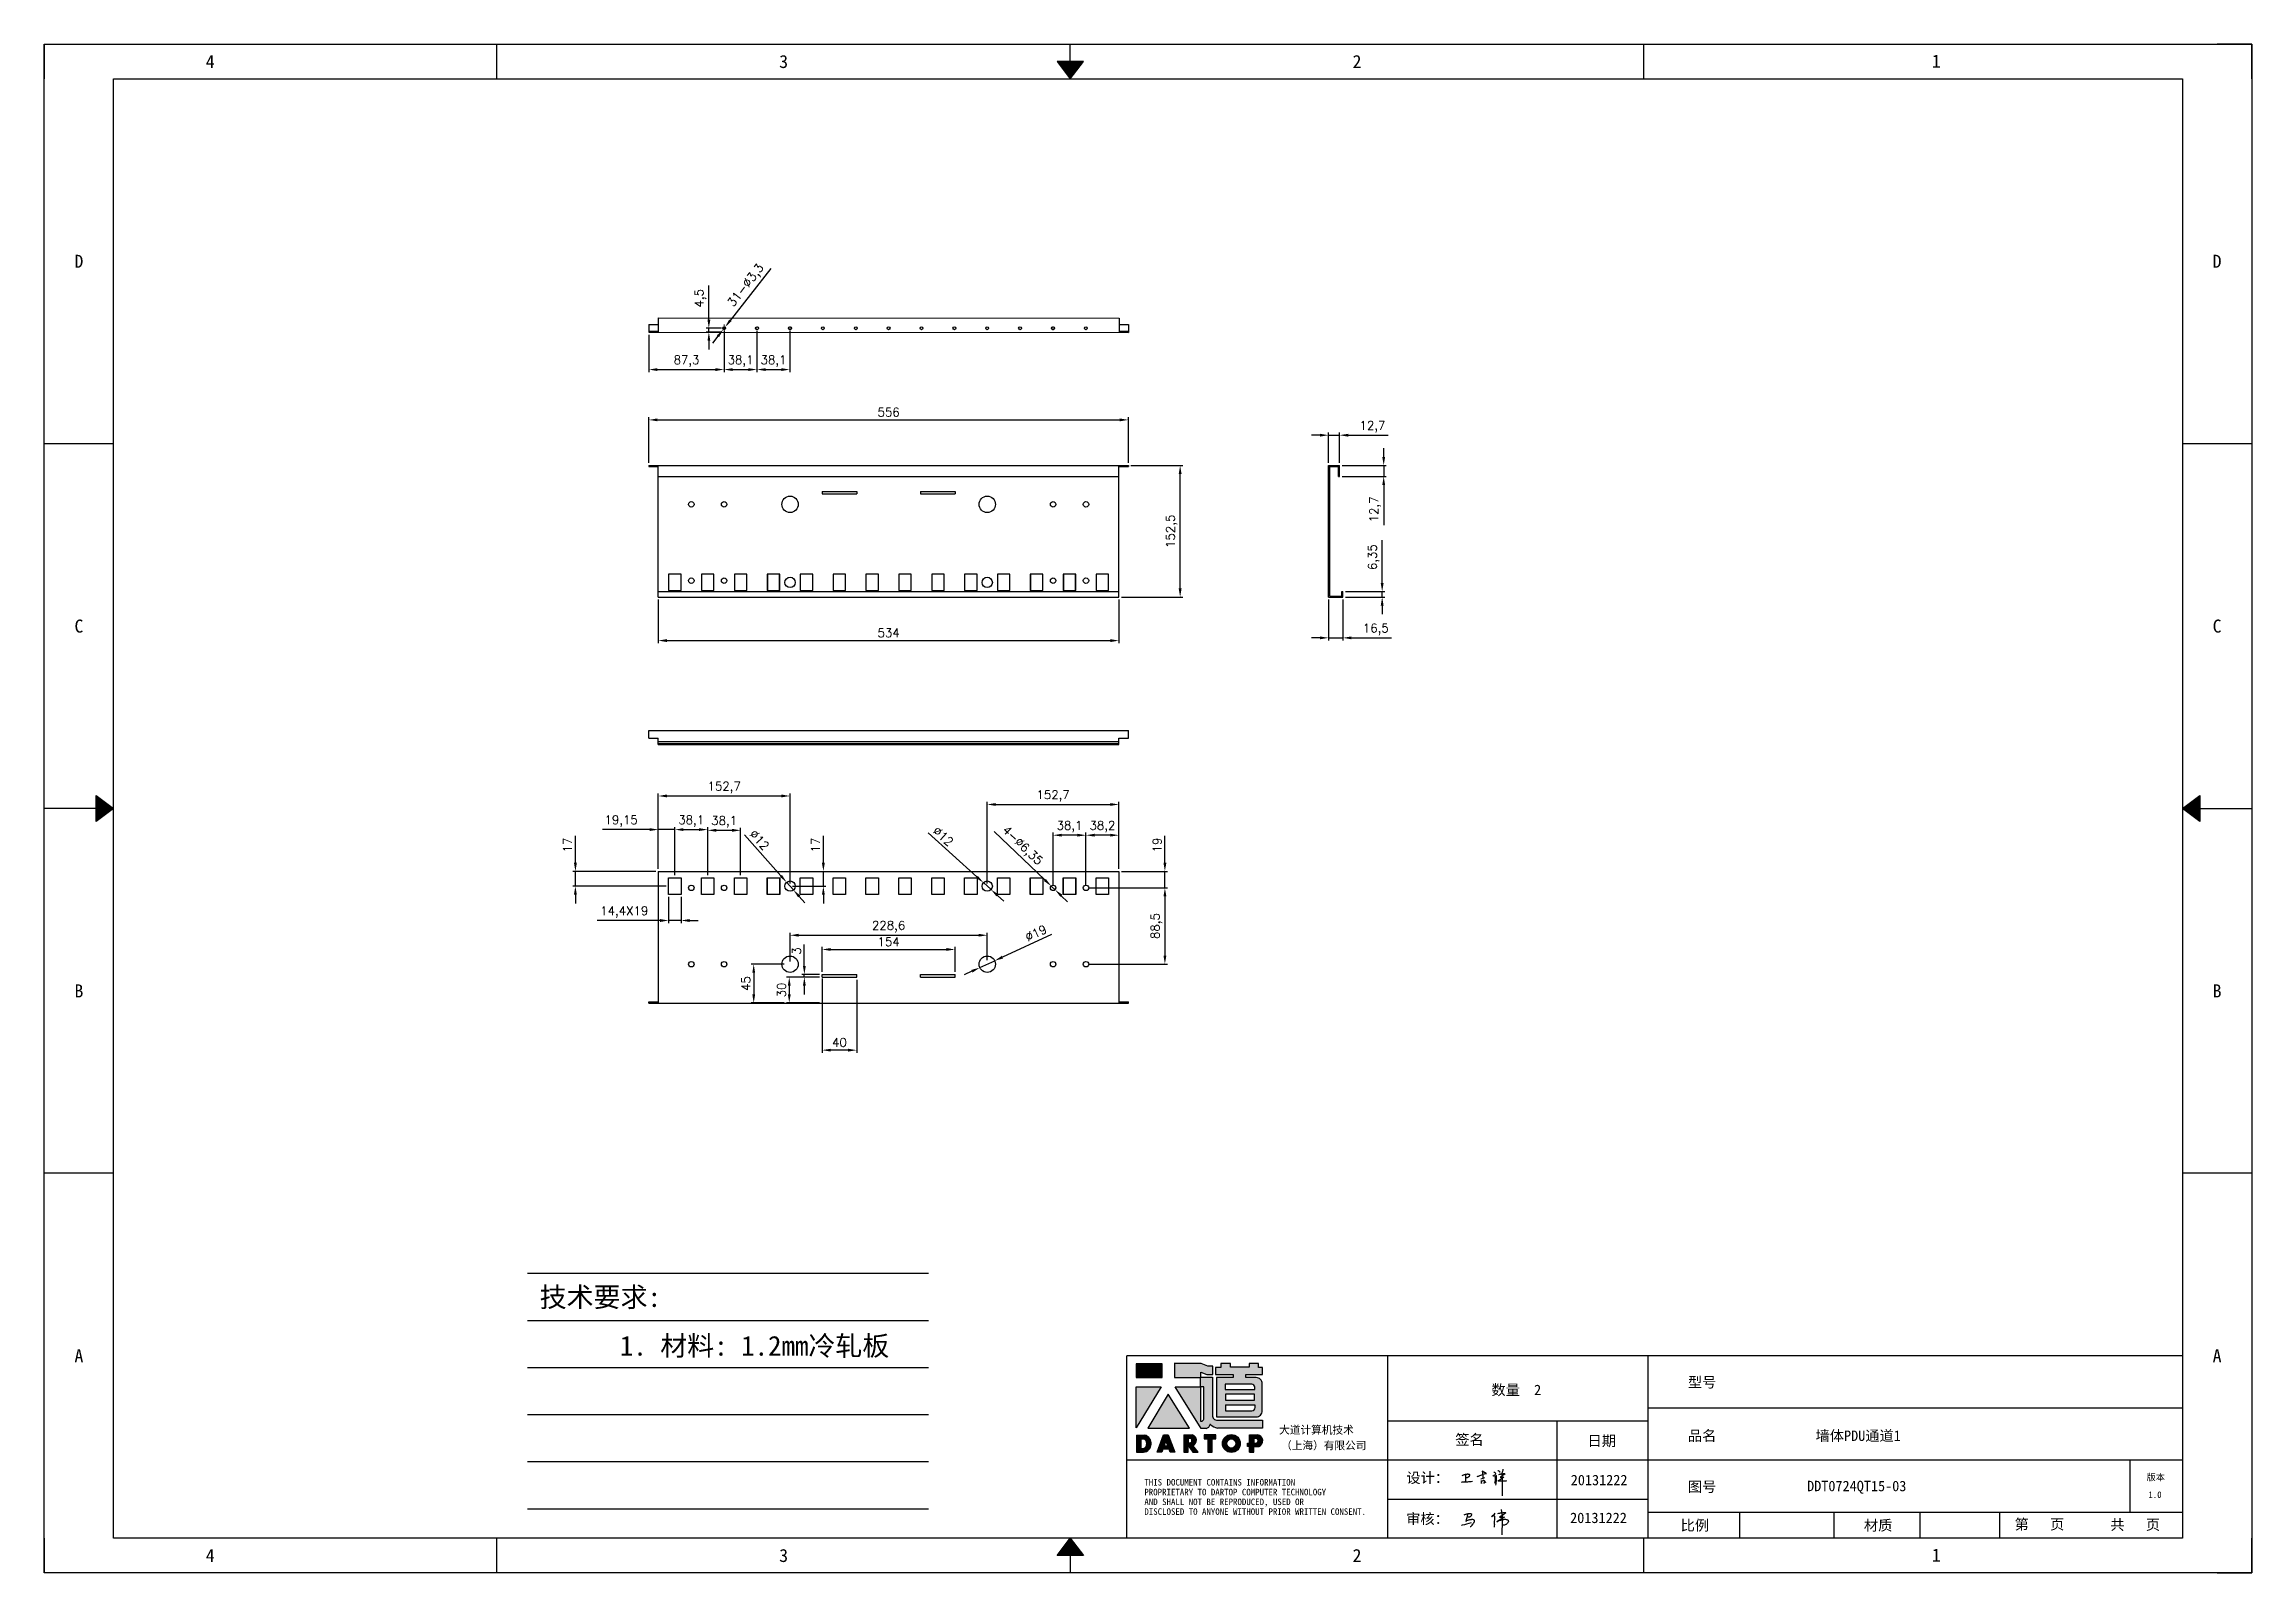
# Model space of a CAD drawing. Header units: millimetres. Extents: x 120943 to 145233, y 4425 to 40233.
# Drawn here: x 133725 to 136285, y 28907 to 30680 of the extents above; entities that cross this region are included whole.
import ezdxf
from ezdxf.enums import TextEntityAlignment as Align

# ---------------------------------------------------------------- set-up
doc = ezdxf.new("R2010")
doc.units = ezdxf.units.MM
doc.linetypes.add('DOT', pattern=[0.25, 0, -0.25])
doc.layers.add('4', color=7, linetype='Continuous')
doc.layers.add('print', color=30, linetype='Continuous')
doc.layers.add('dim', color=2, linetype='Continuous', lineweight=9)
doc.styles.add('Dartop', font='SIMFANG.TTF')
doc.styles.add('HZ', font='SimSun.ttf')
doc.styles.add('hzHT', font='SIMHEI.TTF')
doc.styles.get("Standard").update_dxf_attribs({"font": 'txt', "bigfont": 'gbcbig.shx'})
doc.dimstyles.new('2-small', dxfattribs={"dimtxt": 10, "dimasz": 10, "dimexe": 3, "dimexo": 3, "dimgap": 4, "dimtad": 1, "dimtxsty": 'Standard', "dimcen": 5, "dimazin": 0, "dimtfac": 1, "dimtmove": 0, "dimatfit": 3, "dimfxl": 1, "dimarcsym": 0})

msp = doc.modelspace()

# ---------------------------------------------------------------- texts
at = {"color": 0}
for s, height, style, p in [('4', 15.108, 'Dartop', (133917.838, 30659.787)), ('3', 15.108, 'Dartop', (134582.59, 30659.787)), ('2', 15.108, 'Dartop', (135247.343, 30659.787)), ('1', 15.108, 'Dartop', (135918.983, 30660.266)), ('D', 15.108, 'Dartop', (133765.588, 30428.131)), ('D', 15.108, 'Dartop', (136244.473, 30428.131)), ('C', 15.108, 'Dartop', (133765.588, 30005.106)), ('C', 15.108, 'Dartop', (136244.473, 30005.106)), ('B', 15.108, 'Dartop', (133765.588, 29582.082)), ('B', 15.108, 'Dartop', (136244.473, 29582.082)), ('A', 15.108, 'Dartop', (133765.588, 29159.057)), ('A', 15.108, 'Dartop', (136244.473, 29159.057)), ('数量  2', 12.0864, 'hzHT', (135432.051, 29119.438)), ('型号', 12.0864, 'hzHT', (135647.463, 29128.313)), ('签名', 12.0864, 'hzHT', (135377.758, 29061.838)), ('日期', 12.0864, 'hzHT', (135531.12, 29060.351)), ('品名', 12.0864, 'hzHT', (135647.463, 29066.267)), ('墙体PDU通道1', 12.0864, 'hzHT', (135828.386, 29066.267)), ('20131222', 12.0864, 'hzHT', (135528.018, 29014.912)), ('图号', 12.0864, 'hzHT', (135647.463, 29007.19)), ('DDT0724QT15-03', 12.08642, 'hzHT', (135826.696, 29007.978)), ('版本', 7.554, 'hzHT', (136173.386, 29018.139)), ('1.0', 7.554, 'Dartop', (136172.478, 28997.95)), ('20131222', 12.0864, 'hzHT', (135527.298, 28971.057)), ('比例', 12.0864, 'hzHT', (135639.035, 28962.338)), ('材质', 12.0864, 'hzHT', (135851.535, 28962.338)), ('第   页', 12.0864, 'hzHT', (136038.503, 28963.592)), ('共   页', 12.0864, 'hzHT', (136149.527, 28963.152)), ('4', 15.108, 'Dartop', (133917.838, 28927.401)), ('3', 15.108, 'Dartop', (134582.59, 28927.401)), ('2', 15.108, 'Dartop', (135247.343, 28927.401)), ('1', 15.108, 'Dartop', (135918.983, 28927.88))]:
    msp.add_text(s, height=height, dxfattribs=dict(at, style=style)).set_placement(p, align=Align.MIDDLE_CENTER)
at = {"style": 'HZ'}
for s, p in [('技术要求:', (134370.072, 29227.051)), ('     1. 材料: 1.2mm冷轧板', (134509.94, 29170.565))]:
    msp.add_text(s, height=22.932, dxfattribs=at).set_placement(p, align=Align.MIDDLE_CENTER)
at = {"color": 0, "style": 'hzHT'}
for s, height, p in [('设计：', 12.0864, (135304.54, 29011.482)), ('THIS DOCUMENT CONTAINS INFORMATION', 7.55401, (135000.829, 29008.506)), ('PROPRIETARY TO DARTOP COMPUTER TECHNOLOGY', 7.55401, (135000.829, 28997.175)), ('AND SHALL NOT BE REPRODUCED, USED OR', 7.55401, (135000.829, 28985.844)), ('DISCLOSED TO ANYONE WITHOUT PRIOR WRITTEN CONSENT.', 7.55401, (135000.829, 28974.513)), ('审核：', 12.0864, (135304.361, 28963.888))]:
    msp.add_text(s, height=height, dxfattribs=at).set_placement(p)
at = {"layer": '4', "color": 0, "style": 'hzHT'}
for s, p in [('大道计算机技术', (135157.067, 29068.506)), ('（上海）有限公司', (135159.348, 29050.439))]:
    msp.add_text(s, height=9.0648, dxfattribs=at).set_placement(p)

# ---------------------------------------------------------------- blocks, each defined once
blk = doc.blocks.new('*U527')
at = {"color": 254, "linetype": 'Continuous', "extrusion": (0, 0, -1)}
for points in [[(-17, 0.333), (-16.812, 0.25), (-17, 0.5)], [(-17, 0.333), (-17.188, 0.25), (-16.812, 0.25)], [(-17, 0.333), (-17, 0.5), (-17.188, 0.25)]]:
    blk.add_solid(points, dxfattribs=at)
blk = doc.blocks.new('*U526')
at = {"color": 254, "linetype": 'Continuous', "extrusion": (0, 0, -1)}
for points in [[(-33.167, 11), (-33, 11), (-33.25, 11.188)], [(-33.167, 11), (-33.25, 11.188), (-33.25, 10.812)], [(-33.167, 11), (-33.25, 10.812), (-33, 11)]]:
    blk.add_solid(points, dxfattribs=at)
blk = doc.blocks.new('*U528')
at = {"color": 254, "linetype": 'Continuous'}
for points in [[(17, 21.667), (17.188, 21.75), (16.812, 21.75)], [(17, 21.667), (16.812, 21.75), (17, 21.5)], [(17, 21.667), (17, 21.5), (17.188, 21.75)]]:
    blk.add_solid(points, dxfattribs=at)
blk = doc.blocks.new('*U525')
at = {"color": 254, "linetype": 'Continuous', "extrusion": (0, 0, -1)}
for points in [[(-0.833, 11), (-0.75, 10.812), (-0.75, 11.188)], [(-0.833, 11), (-0.75, 11.188), (-1, 11)], [(-0.833, 11), (-1, 11), (-0.75, 10.812)]]:
    blk.add_solid(points, dxfattribs=at)
blk = doc.blocks.new('dadao')
for p, q in [((48, 19.2), (44.9, 10.4)), ((44.9, 10.4), (51.2, 10.4)), ((51.2, 10.4), (48, 19.2))]:
    blk.add_line(p, q)
for points in [[(41.8, 121.6), (41.8, 143.7), (-0.4, 143.7), (-0.4, 121.6), (41.8, 121.6)], [(104.8, 122), (104.8, 130.3), (114.1, 126.3), (124.2, 126.3), (124.2, 139.6), (115.9, 139.6), (105.1, 143.9), (61.5, 143.9)], [(61.7, 144), (61.7, 121.3), (103.9, 121.3)], [(113.4, 38.7), (105.1, 38.7), (63, 106.5), (103.9, 106.5), (103.9, 120.9), (103.9, 121.3)], [(109.7, 53.6), (109.7, 106.2), (104.3, 106.2), (104.3, 50.4), (106.6, 50.4)], [(144.6, 94.4), (144.6, 84.8), (192, 84.8), (192, 94.1), (144.9, 94.1)], [(120.2, 45), (119.5, 45), (119.5, 44.6)], [(0, 28), (0, 0), (11.8, 0)], [(0.1, 28), (14, 28)], [(7.1, 21.8), (7.1, 6.1), (12, 6.1)], [(7.1, 21.8), (11.4, 21.8)], [(76.8, 28.2), (76.8, 0), (84.1, 0), (84.1, 11.1), (91.6, -0.1), (100.3, -0.1), (91.7, 11.1)], [(76.8, 28.2), (90.6, 28.2)], [(84, 22.7), (84, 15.3), (87.2, 15.3)], [(84, 22.7), (87.3, 22.7)], [(183.7, 0), (183.7, 9.6), (180.6, 9.6), (180.6, 14.9), (183.8, 14.9), (183.8, 28.1), (196.1, 28.1), (196.5, 28.1)], [(183.7, 0), (190.9, 0), (190.9, 9.6), (198.8, 9.6)], [(194.9, 22.3), (190.8, 22.3), (190.8, 15), (194.4, 15)]]:
    blk.add_lwpolyline(points)
blk.add_lwpolyline([(137.1, 144.2), (137.1, 137.9), (128.3, 137.9), (128.3, 126.5), (157.3, 126.5), (157.3, 121.5), (130.3, 121.5), (130.3, 57.5), (194.4, 57.5, 0.414214), (204.4, 67.5), (204.4, 111.3, 0.414214), (194.4, 121.3), (177.5, 121.3), (177.5, 126.3), (204.7, 126.3), (204.7, 137.7), (198.2, 137.7), (198.2, 143.9), (183.3, 143.9), (183.3, 138), (153, 138), (153, 144.2), (137.1, 144.2)], format="xyb", close=True)
for points in [[(104.8, 122), (123.4, 122), (123.4, 60, 0.414214), (131.4, 52), (204.8, 52), (204.8, 39.1), (131.7, 39.1)], [(144.3, 110.8), (144.3, 101.8), (192.3, 101.8), (192.3, 105.5, 0.414214), (187.3, 110.5), (144.3, 110.5)], [(144.6, 77), (144.6, 67.5), (187.6, 67.5, 0.414214), (192.6, 72.5), (192.6, 76.4), (144.6, 76.4)]]:
    blk.add_lwpolyline(points, format="xyb")
for points in [[(-0.3, 106.2), (40.4, 106.2), (-0.3, 39.7), (-0.3, 106.2)], [(51.7, 94.1), (18.4, 39.3), (86.2, 39.3)], [(43.8, 28.2), (51.8, 28.2), (62.6, -0.1), (55, -0.1), (53.2, 5), (42.9, 5), (41.1, 0), (33.6, 0)], [(110, 28.1), (110, 21.9), (116, 21.9), (116, -0.1), (123.2, -0.1), (123.2, 22), (129.2, 22), (129.2, 28.1), (110, 28.1)]]:
    blk.add_lwpolyline(points, close=True)
for radius in [14.5, 7.44]:
    blk.add_circle((154.2, 14.2), radius)
for centre, radius, start, end in [((99.2, 60.7), 12.6, 305.6399, 325.969), ((111.6, 46.7), 8.19, 282.9811, 347.6627), ((136, 61.7), 22.9, 226.7358, 259.3209), ((8.5, 13.9), 8.49, 294.2143, 69.7177), ((9.6, 14.2), 14.4, 278.6604, 72.3203), ((86.4, 19), 3.8, 282.527, 76.7196), ((88.6, 19.4), 8.95, 290.6073, 77.2124), ((193.7, 18.7), 3.8, 280.9891, 72.5513), ((195.7, 18.6), 9.51, 288.8959, 85.2442)]:
    blk.add_arc(centre, radius, start, end)
blk = doc.blocks.new('h')
for p, q in [((20768.1, -2360.9), (20773, -2359.1)), ((20769.5, -2366.9), (20769.8, -2370.6)), ((20769.8, -2370.6), (20770.9, -2378)), ((20770.9, -2378), (20771.5, -2370.6)), ((20772.4, -2369.3), (20774.9, -2367.8)), ((20773, -2359.1), (20784.1, -2355.2)), ((20773.3, -2331.8), (20775.3, -2338.7)), ((20789.1, -2340.9), (20773.5, -2331.9)), ((20775.3, -2338.7), (20775.6, -2351.2)), ((20775.6, -2351.2), (20775.5, -2357.3)), ((20782.2, -2369.2), (20780, -2377.1)), ((20780, -2377.1), (20788.3, -2371.3)), ((20780.1, -2366.4), (20780.8, -2366.4)), ((20781.9, -2367.4), (20782.2, -2369.2)), ((20845.7, -2343.5), (20848.4, -2353)), ((20848.9, -2370.3), (20847.9, -2424)), ((20848.4, -2353), (20848.9, -2370.3))]:
    blk.add_line(p, q)
for points in [[(20696.6, -2372.4, 0.002073), (20710.6, -2371.9, 0.016137), (20719.6, -2371.3, 0.008314), (20736.9, -2369.3)], [(20699.1, -2348.2, -0.029745), (20704.6, -2345.4, -0.046842), (20708.4, -2344.2, -0.00919), (20714.3, -2343, -0.018517), (20717.2, -2342.5, -0.037841), (20720.3, -2342.4, -0.039541), (20723.2, -2342.8, -0.149785), (20726, -2344.3, -0.204935), (20726.9, -2346.6, -0.074872), (20726.5, -2348.3, -0.061615), (20725.6, -2350.3, -0.034204), (20723.8, -2352.6, -0.045776), (20722.3, -2354.1, -0.054985), (20720.4, -2355.3, -0.036348), (20717.3, -2356.5, -0.067752), (20715.7, -2356.8, -0.043553), (20713.2, -2356.7)], [(20755, -2351.9, -0.024077), (20759.9, -2350.1, -0.013147), (20768.7, -2346.5, -0.00522), (20775.4, -2344.1, -0.018517), (20777.3, -2343.4, -0.008274), (20786.3, -2341, -0.039541), (20788.3, -2340.8, -0.079216), (20789.4, -2341, -0.204935)], [(20813.5, -2350.1, 0.007348), (20815.9, -2348.7, 0.008421), (20818, -2347.3, 0.009459), (20819.7, -2346.2, -0.016325), (20820.7, -2345.5, -0.173771), (20821.8, -2345.3, -0.085159), (20823.9, -2346, -0.125883), (20826, -2347.9, -0.160659), (20826.6, -2350.1, -0.010447), (20826.5, -2352.3, -0.008247), (20826.2, -2355.1, -0.002698), (20825.3, -2374, 0.001562), (20823.9, -2383.7, 0.016137)], [(20816.8, -2335, -0.053561), (20819.6, -2336.1, -0.075272), (20821.3, -2337.3, -0.005295), (20822.5, -2338.5, -0.009337), (20823.1, -2339.1, -0.026146), (20823.7, -2339.8, -0.016644), (20824.5, -2340.9)], [(20832.1, -2329.2, -0.053561), (20834.9, -2330.3, -0.075272), (20836.7, -2331.5, -0.005295), (20837.8, -2332.6, -0.009337), (20838.5, -2333.3, -0.026146), (20839, -2334, -0.016644), (20839.8, -2335.1)], [(20836, -2343.7, -0.02797), (20842.1, -2342.6, -0.048868), (20845.6, -2342.2, -0.00919), (20851.1, -2341.4, -0.018517), (20853.9, -2341.1, -0.037841), (20856.7, -2341.2, -0.039541), (20859.4, -2341.6, -0.018282), (20840.6, -2354.7, -0.000937)], [(20847.6, -2340.2, 0.021784), (20849.6, -2335.9, 0.028296), (20850.8, -2332.4, 0.008136), (20851.9, -2328.2, 0.028913), (20852.2, -2327, 0.08193), (20852.1, -2325.9, 0.075058), (20851.7, -2324.7, 0.275043)]]:
    blk.add_lwpolyline(points, format="xyb")
for points in [[(20711.3, -2343.5), (20711.3, -2343.5), (20711.5, -2355.8), (20710.7, -2368), (20710.6, -2371.9)], [(20821.5, -2350.6), (20822.4, -2359.2), (20822.2, -2364.9), (20821.7, -2369), (20821.3, -2376.3), (20823.6, -2368.5), (20827.2, -2366.3), (20829.5, -2366.3)], [(20840.6, -2354.7), (20850, -2354.7), (20855, -2354.3), (20845.9, -2361.1), (20840.5, -2364), (20833, -2367.5), (20863.2, -2367.4), (20865.9, -2367.3)]]:
    blk.add_lwpolyline(points)
for centre, radius, start, end in [((20773.7, -2371.2), 2.3, 121.9907, 163.60158), ((20787.5, -2406), 40.3, 100.61827, 108.24823), ((20780.8, -2367.6), 1.15, 9.4675, 90)]:
    blk.add_arc(centre, radius, start, end)
blk = doc.blocks.new('*D1401')
at = {"layer": 'Defpoints', "color": 0}
for p in [(134982.3, 30244.2), (134426.3, 30191.3), (134982.3, 30191.3)]:
    blk.add_point(p, dxfattribs=at)
at = {"layer": 'dim', "color": 0, "lineweight": -2}
for p, q in [((134426.3, 30194.3), (134426.3, 30247.2)), ((134436.3, 30244.2), (134972.3, 30244.2)), ((134982.3, 30194.3), (134982.3, 30247.2))]:
    blk.add_line(p, q, dxfattribs=at)
at = {"layer": 'dim', "color": 0}
for points in [[(134436.3, 30245.9), (134436.3, 30242.6), (134426.3, 30244.2)], [(134972.3, 30245.9), (134972.3, 30242.6), (134982.3, 30244.2)]]:
    blk.add_solid(points, dxfattribs=at)
at = {"layer": 'dim', "color": 0, "insert": (134704.3, 30253.2), "char_height": 10, "attachment_point": 5}
blk.add_mtext('556', dxfattribs=at)
blk = doc.blocks.new('*D1402')
at = {"layer": 'Defpoints', "color": 0}
for p in [(134437.3, 30038.8), (134971.3, 30038.8), (134971.3, 29988.3)]:
    blk.add_point(p, dxfattribs=at)
at = {"layer": 'dim', "color": 0, "lineweight": -2}
for p, q in [((134437.3, 30035.8), (134437.3, 29985.3)), ((134971.3, 30035.8), (134971.3, 29985.3)), ((134447.3, 29988.3), (134961.3, 29988.3))]:
    blk.add_line(p, q, dxfattribs=at)
at = {"layer": 'dim', "color": 0}
for points in [[(134447.3, 29990), (134447.3, 29986.6), (134437.3, 29988.3)], [(134961.3, 29990), (134961.3, 29986.6), (134971.3, 29988.3)]]:
    blk.add_solid(points, dxfattribs=at)
at = {"layer": 'dim', "color": 0, "insert": (134704.3, 29997.3), "char_height": 10, "attachment_point": 5}
blk.add_mtext('534', dxfattribs=at)
blk = doc.blocks.new('*D1403')
at = {"layer": 'Defpoints', "color": 0}
for p in [(135227.1, 30226.5), (135214.4, 30191.3), (135227.1, 30191.3)]:
    blk.add_point(p, dxfattribs=at)
at = {"layer": 'dim', "color": 0, "lineweight": -2}
for p, q in [((135214.4, 30194.3), (135214.4, 30229.5)), ((135227.1, 30194.3), (135227.1, 30229.5)), ((135204.4, 30226.5), (135194.4, 30226.5)), ((135214.4, 30226.5), (135227.1, 30226.5)), ((135237.1, 30226.5), (135283.5, 30226.5))]:
    blk.add_line(p, q, dxfattribs=at)
at = {"layer": 'dim', "color": 0}
for points in [[(135204.4, 30228.1), (135204.4, 30224.8), (135214.4, 30226.5)], [(135237.1, 30228.1), (135237.1, 30224.8), (135227.1, 30226.5)]]:
    blk.add_solid(points, dxfattribs=at)
at = {"layer": 'dim', "color": 0, "insert": (135265.3, 30236.3), "char_height": 10, "attachment_point": 5}
blk.add_mtext('12,7', dxfattribs=at)
blk = doc.blocks.new('*D1404')
at = {"layer": 'Defpoints', "color": 0}
for p in [(135227.1, 30191.3), (135227.1, 30178.6), (135278.3, 30178.6)]:
    blk.add_point(p, dxfattribs=at)
at = {"layer": 'dim', "color": 0, "lineweight": -2}
for p, q in [((135278.3, 30201.3), (135278.3, 30211.3)), ((135230.1, 30191.3), (135281.3, 30191.3)), ((135230.1, 30178.6), (135281.3, 30178.6)), ((135278.3, 30191.3), (135278.3, 30178.6)), ((135278.3, 30168.6), (135278.3, 30122.3))]:
    blk.add_line(p, q, dxfattribs=at)
at = {"layer": 'dim', "color": 0}
for points in [[(135276.6, 30201.3), (135279.9, 30201.3), (135278.3, 30191.3)], [(135276.6, 30168.6), (135279.9, 30168.6), (135278.3, 30178.6)]]:
    blk.add_solid(points, dxfattribs=at)
at = {"layer": 'dim', "color": 0, "insert": (135268.4, 30140.4), "char_height": 10, "attachment_point": 5, "rotation": 90}
blk.add_mtext('12,7', dxfattribs=at)
blk = doc.blocks.new('*D1405')
at = {"layer": 'Defpoints', "color": 0}
for p in [(135214.4, 30038.8), (135230.9, 30038.8), (135230.9, 29991.5)]:
    blk.add_point(p, dxfattribs=at)
at = {"layer": 'dim', "color": 0, "lineweight": -2}
for p, q in [((135214.4, 30035.8), (135214.4, 29988.5)), ((135230.9, 30035.8), (135230.9, 29988.5)), ((135204.4, 29991.5), (135194.4, 29991.5)), ((135214.4, 29991.5), (135230.9, 29991.5)), ((135240.9, 29991.5), (135287.3, 29991.5))]:
    blk.add_line(p, q, dxfattribs=at)
at = {"layer": 'dim', "color": 0}
for points in [[(135204.4, 29993.1), (135204.4, 29989.8), (135214.4, 29991.5)], [(135240.9, 29993.1), (135240.9, 29989.8), (135230.9, 29991.5)]]:
    blk.add_solid(points, dxfattribs=at)
at = {"layer": 'dim', "color": 0, "insert": (135269.1, 30001.3), "char_height": 10, "attachment_point": 5}
blk.add_mtext('16,5', dxfattribs=at)
blk = doc.blocks.new('*D1406')
at = {"layer": 'Defpoints', "color": 0}
for p in [(135230.9, 30045.1), (135230.9, 30038.8), (135276.5, 30045.1)]:
    blk.add_point(p, dxfattribs=at)
at = {"layer": 'dim', "color": 0, "lineweight": -2}
for p, q in [((135276.5, 30055.1), (135276.5, 30104.8)), ((135233.9, 30045.1), (135279.5, 30045.1)), ((135233.9, 30038.8), (135279.5, 30038.8)), ((135276.5, 30038.8), (135276.5, 30045.1)), ((135276.5, 30028.8), (135276.5, 30018.8))]:
    blk.add_line(p, q, dxfattribs=at)
at = {"layer": 'dim', "color": 0}
for points in [[(135274.8, 30055.1), (135278.2, 30055.1), (135276.5, 30045.1)], [(135274.8, 30028.8), (135278.2, 30028.8), (135276.5, 30038.8)]]:
    blk.add_solid(points, dxfattribs=at)
at = {"layer": 'dim', "color": 0, "insert": (135266.7, 30085), "char_height": 10, "attachment_point": 5, "rotation": 90}
blk.add_mtext('6,35', dxfattribs=at)
blk = doc.blocks.new('*D1407')
at = {"layer": 'Defpoints', "color": 0}
for p in [(134627.3, 29599.6), (134667.3, 29598.1), (134627.3, 29513.4)]:
    blk.add_point(p, dxfattribs=at)
at = {"layer": 'dim', "color": 0, "lineweight": -2}
for p, q in [((134627.3, 29596.6), (134627.3, 29510.4)), ((134667.3, 29595.1), (134667.3, 29510.4)), ((134657.3, 29513.4), (134637.3, 29513.4))]:
    blk.add_line(p, q, dxfattribs=at)
at = {"layer": 'dim', "color": 0}
for points in [[(134637.3, 29515), (134637.3, 29511.7), (134627.3, 29513.4)], [(134657.3, 29515), (134657.3, 29511.7), (134667.3, 29513.4)]]:
    blk.add_solid(points, dxfattribs=at)
at = {"layer": 'dim', "color": 0, "insert": (134647.3, 29522.4), "char_height": 10, "attachment_point": 5}
blk.add_mtext('40', dxfattribs=at)
blk = doc.blocks.new('*D1408')
at = {"layer": 'Defpoints', "color": 0}
for p in [(134627.3, 29598.1), (134589.1, 29568.1), (134627.3, 29568.1)]:
    blk.add_point(p, dxfattribs=at)
at = {"layer": 'dim', "color": 0, "lineweight": -2}
for p, q in [((134624.3, 29598.1), (134586.1, 29598.1)), ((134589.1, 29588.1), (134589.1, 29578.1)), ((134624.3, 29568.1), (134586.1, 29568.1))]:
    blk.add_line(p, q, dxfattribs=at)
at = {"layer": 'dim', "color": 0}
for points in [[(134587.5, 29588.1), (134590.8, 29588.1), (134589.1, 29598.1)], [(134587.5, 29578.1), (134590.8, 29578.1), (134589.1, 29568.1)]]:
    blk.add_solid(points, dxfattribs=at)
at = {"layer": 'dim', "color": 0, "insert": (134580.1, 29583.1), "char_height": 10, "attachment_point": 5, "rotation": 90}
blk.add_mtext('30', dxfattribs=at)
blk = doc.blocks.new('*D1409')
at = {"layer": 'Defpoints', "color": 0}
for p in [(134781.3, 29630.1), (134627.3, 29601.1), (134781.3, 29601.1)]:
    blk.add_point(p, dxfattribs=at)
at = {"layer": 'dim', "color": 0, "lineweight": -2}
for p, q in [((134627.3, 29604.1), (134627.3, 29633.1)), ((134637.3, 29630.1), (134771.3, 29630.1)), ((134781.3, 29604.1), (134781.3, 29633.1))]:
    blk.add_line(p, q, dxfattribs=at)
at = {"layer": 'dim', "color": 0}
for points in [[(134637.3, 29631.8), (134637.3, 29628.5), (134627.3, 29630.1)], [(134771.3, 29631.8), (134771.3, 29628.5), (134781.3, 29630.1)]]:
    blk.add_solid(points, dxfattribs=at)
at = {"layer": 'dim', "color": 0, "insert": (134704.3, 29639.1), "char_height": 10, "attachment_point": 5}
blk.add_mtext('154', dxfattribs=at)
blk = doc.blocks.new('*D1410')
at = {"layer": 'Defpoints', "color": 0}
for p in [(134606.6, 29601.1), (134627.3, 29601.1), (134627.3, 29598.1)]:
    blk.add_point(p, dxfattribs=at)
at = {"layer": 'dim', "color": 0, "lineweight": -2}
for p, q in [((134606.6, 29611.1), (134606.6, 29635.7)), ((134624.3, 29601.1), (134603.6, 29601.1)), ((134624.3, 29598.1), (134603.6, 29598.1)), ((134606.6, 29598.1), (134606.6, 29601.1)), ((134606.6, 29588.1), (134606.6, 29578.1))]:
    blk.add_line(p, q, dxfattribs=at)
at = {"layer": 'dim', "color": 0}
for points in [[(134605, 29611.1), (134608.3, 29611.1), (134606.6, 29601.1)], [(134605, 29588.1), (134608.3, 29588.1), (134606.6, 29598.1)]]:
    blk.add_solid(points, dxfattribs=at)
at = {"layer": 'dim', "color": 0, "insert": (134597.6, 29628.4), "char_height": 10, "attachment_point": 5, "rotation": 90}
blk.add_mtext('3', dxfattribs=at)
blk = doc.blocks.new('*D1411')
at = {"layer": 'Defpoints', "color": 0}
for p in [(134456.5, 29769.1), (134437.3, 29720.6), (134456.5, 29713.1)]:
    blk.add_point(p, dxfattribs=at)
at = {"layer": 'dim', "color": 0, "lineweight": -2}
for p, q in [((134427.3, 29769.1), (134372.7, 29769.1)), ((134437.3, 29723.6), (134437.3, 29772.1)), ((134456.5, 29769.1), (134437.3, 29769.1)), ((134456.5, 29716.1), (134456.5, 29772.1)), ((134466.5, 29769.1), (134476.5, 29769.1))]:
    blk.add_line(p, q, dxfattribs=at)
at = {"layer": 'dim', "color": 0}
for points in [[(134427.3, 29770.8), (134427.3, 29767.5), (134437.3, 29769.1)], [(134466.5, 29770.8), (134466.5, 29767.5), (134456.5, 29769.1)]]:
    blk.add_solid(points, dxfattribs=at)
at = {"layer": 'dim', "color": 0, "insert": (134394.2, 29779), "char_height": 10, "attachment_point": 5}
blk.add_mtext('19,15', dxfattribs=at)
blk = doc.blocks.new('*D1412')
at = {"layer": 'Defpoints', "color": 0}
for p in [(134494.6, 29769.1), (134456.5, 29713.1), (134494.6, 29713.1)]:
    blk.add_point(p, dxfattribs=at)
at = {"layer": 'dim', "color": 0, "lineweight": -2}
for p, q in [((134456.5, 29716.1), (134456.5, 29772.1)), ((134466.5, 29769.1), (134484.6, 29769.1)), ((134494.6, 29716.1), (134494.6, 29772.1))]:
    blk.add_line(p, q, dxfattribs=at)
at = {"layer": 'dim', "color": 0}
for points in [[(134466.5, 29770.8), (134466.5, 29767.5), (134456.5, 29769.1)], [(134484.6, 29770.8), (134484.6, 29767.5), (134494.6, 29769.1)]]:
    blk.add_solid(points, dxfattribs=at)
at = {"layer": 'dim', "color": 0, "insert": (134475.5, 29779), "char_height": 10, "attachment_point": 5}
blk.add_mtext('38,1', dxfattribs=at)
blk = doc.blocks.new('*D1413')
at = {"layer": 'Defpoints', "color": 0}
for p in [(134532.7, 29768.3), (134494.6, 29713.1), (134532.7, 29713.1)]:
    blk.add_point(p, dxfattribs=at)
at = {"layer": 'dim', "color": 0, "lineweight": -2}
for p, q in [((134494.6, 29716.1), (134494.6, 29771.3)), ((134504.6, 29768.3), (134522.7, 29768.3)), ((134532.7, 29716.1), (134532.7, 29771.3))]:
    blk.add_line(p, q, dxfattribs=at)
at = {"layer": 'dim', "color": 0}
for points in [[(134504.6, 29770), (134504.6, 29766.6), (134494.6, 29768.3)], [(134522.7, 29770), (134522.7, 29766.6), (134532.7, 29768.3)]]:
    blk.add_solid(points, dxfattribs=at)
at = {"layer": 'dim', "color": 0, "insert": (134513.6, 29778.1), "char_height": 10, "attachment_point": 5}
blk.add_mtext('38,1', dxfattribs=at)
blk = doc.blocks.new('*D1414')
at = {"layer": 'Defpoints', "color": 0}
for p in [(134341.2, 29720.6), (134437.3, 29720.6), (134449.3, 29703.6)]:
    blk.add_point(p, dxfattribs=at)
at = {"layer": 'dim', "color": 0, "lineweight": -2}
for p, q in [((134341.2, 29730.6), (134341.2, 29761.9)), ((134434.3, 29720.6), (134338.2, 29720.6)), ((134341.2, 29703.6), (134341.2, 29720.6)), ((134446.3, 29703.6), (134338.2, 29703.6)), ((134341.2, 29693.6), (134341.2, 29683.6))]:
    blk.add_line(p, q, dxfattribs=at)
at = {"layer": 'dim', "color": 0}
for points in [[(134339.5, 29730.6), (134342.9, 29730.6), (134341.2, 29720.6)], [(134339.5, 29693.6), (134342.9, 29693.6), (134341.2, 29703.6)]]:
    blk.add_solid(points, dxfattribs=at)
at = {"layer": 'dim', "color": 0, "insert": (134332.2, 29751.2), "char_height": 10, "attachment_point": 5, "rotation": 90}
blk.add_mtext('17', dxfattribs=at)
blk = doc.blocks.new('*D1415')
at = {"layer": 'Defpoints', "color": 0}
for p in [(134449.3, 29694.1), (134463.7, 29694.1), (134449.3, 29663.7)]:
    blk.add_point(p, dxfattribs=at)
at = {"layer": 'dim', "color": 0, "lineweight": -2}
for p, q in [((134449.3, 29691.1), (134449.3, 29660.7)), ((134463.7, 29691.1), (134463.7, 29660.7)), ((134439.3, 29663.7), (134366.3, 29663.7)), ((134463.7, 29663.7), (134449.3, 29663.7)), ((134473.7, 29663.7), (134483.7, 29663.7))]:
    blk.add_line(p, q, dxfattribs=at)
at = {"layer": 'dim', "color": 0}
for points in [[(134439.3, 29665.4), (134439.3, 29662), (134449.3, 29663.7)], [(134473.7, 29665.4), (134473.7, 29662), (134463.7, 29663.7)]]:
    blk.add_solid(points, dxfattribs=at)
at = {"layer": 'dim', "color": 0, "insert": (134397.8, 29673.5), "char_height": 10, "attachment_point": 5}
blk.add_mtext('14,4X19', dxfattribs=at)
blk = doc.blocks.new('*D1416')
at = {"layer": 'Defpoints', "color": 0}
for p in [(134590, 29808.1), (134437.3, 29720.6), (134590, 29703.6)]:
    blk.add_point(p, dxfattribs=at)
at = {"layer": 'dim', "color": 0, "lineweight": -2}
for p, q in [((134437.3, 29723.6), (134437.3, 29811.1)), ((134447.3, 29808.1), (134580, 29808.1)), ((134590, 29706.6), (134590, 29811.1))]:
    blk.add_line(p, q, dxfattribs=at)
at = {"layer": 'dim', "color": 0}
for points in [[(134447.3, 29809.8), (134447.3, 29806.5), (134437.3, 29808.1)], [(134580, 29809.8), (134580, 29806.5), (134590, 29808.1)]]:
    blk.add_solid(points, dxfattribs=at)
at = {"layer": 'dim', "color": 0, "insert": (134513.7, 29818), "char_height": 10, "attachment_point": 5}
blk.add_mtext('152,7', dxfattribs=at)
blk = doc.blocks.new('*D1417')
at = {"layer": 'Defpoints', "color": 0}
for p in [(134590, 29720.6), (134628.7, 29720.6), (134590, 29703.6)]:
    blk.add_point(p, dxfattribs=at)
at = {"layer": 'dim', "color": 0, "lineweight": -2}
for p, q in [((134628.7, 29730.6), (134628.7, 29761.9)), ((134593, 29720.6), (134631.7, 29720.6)), ((134628.7, 29703.6), (134628.7, 29720.6)), ((134593, 29703.6), (134631.7, 29703.6)), ((134628.7, 29693.6), (134628.7, 29683.6))]:
    blk.add_line(p, q, dxfattribs=at)
at = {"layer": 'dim', "color": 0}
for points in [[(134627, 29730.6), (134630.3, 29730.6), (134628.7, 29720.6)], [(134627, 29693.6), (134630.3, 29693.6), (134628.7, 29703.6)]]:
    blk.add_solid(points, dxfattribs=at)
at = {"layer": 'dim', "color": 0, "insert": (134619.7, 29751.2), "char_height": 10, "attachment_point": 5, "rotation": 90}
blk.add_mtext('17', dxfattribs=at)
blk = doc.blocks.new('*D1418')
at = {"layer": 'Defpoints', "color": 0}
for p in [(134586.1, 29708), (134594, 29699.1)]:
    blk.add_point(p, dxfattribs=at)
at = {"layer": 'dim', "color": 0, "lineweight": -2}
for p, q in [((134537.4, 29762.9), (134579.4, 29715.5)), ((134594, 29699.1), (134586.1, 29708)), ((134600.6, 29691.6), (134607.3, 29684.1))]:
    blk.add_line(p, q, dxfattribs=at)
at = {"layer": 'dim', "color": 0}
for points in [[(134580.7, 29716.6), (134578.2, 29714.4), (134586.1, 29708)], [(134601.9, 29692.7), (134599.4, 29690.5), (134594, 29699.1)]]:
    blk.add_solid(points, dxfattribs=at)
at = {"layer": 'dim', "color": 0, "insert": (134554.6, 29757.2), "char_height": 10, "attachment_point": 5, "rotation": 311.5305}
blk.add_mtext('∅12', dxfattribs=at)
blk = doc.blocks.new('*D1419')
at = {"layer": 'Defpoints', "color": 0}
for p in [(134933.1, 29762.6), (134971.3, 29720.6), (134933.1, 29701.6)]:
    blk.add_point(p, dxfattribs=at)
at = {"layer": 'dim', "color": 0, "lineweight": -2}
for p, q in [((134933.1, 29704.6), (134933.1, 29765.6)), ((134961.3, 29762.6), (134943.1, 29762.6)), ((134971.3, 29723.6), (134971.3, 29765.6))]:
    blk.add_line(p, q, dxfattribs=at)
at = {"layer": 'dim', "color": 0}
for points in [[(134943.1, 29764.3), (134943.1, 29761), (134933.1, 29762.6)], [(134961.3, 29764.3), (134961.3, 29761), (134971.3, 29762.6)]]:
    blk.add_solid(points, dxfattribs=at)
at = {"layer": 'dim', "color": 0, "insert": (134952.2, 29772.5), "char_height": 10, "attachment_point": 5}
blk.add_mtext('38,2', dxfattribs=at)
blk = doc.blocks.new('*D1420')
at = {"layer": 'Defpoints', "color": 0}
for p in [(134895, 29762.6), (134895, 29701.6), (134933.1, 29701.6)]:
    blk.add_point(p, dxfattribs=at)
at = {"layer": 'dim', "color": 0, "lineweight": -2}
for p, q in [((134895, 29704.6), (134895, 29765.6)), ((134923.1, 29762.6), (134905, 29762.6)), ((134933.1, 29704.6), (134933.1, 29765.6))]:
    blk.add_line(p, q, dxfattribs=at)
at = {"layer": 'dim', "color": 0}
for points in [[(134905, 29764.3), (134905, 29761), (134895, 29762.6)], [(134923.1, 29764.3), (134923.1, 29761), (134933.1, 29762.6)]]:
    blk.add_solid(points, dxfattribs=at)
at = {"layer": 'dim', "color": 0, "insert": (134914.1, 29772.5), "char_height": 10, "attachment_point": 5}
blk.add_mtext('38,1', dxfattribs=at)
blk = doc.blocks.new('*D1421')
at = {"layer": 'Defpoints', "color": 0}
for p in [(134971.3, 29720.6), (135024.6, 29720.6), (134933.1, 29701.6)]:
    blk.add_point(p, dxfattribs=at)
at = {"layer": 'dim', "color": 0, "lineweight": -2}
for p, q in [((135024.6, 29730.6), (135024.6, 29761.9)), ((134974.3, 29720.6), (135027.6, 29720.6)), ((135024.6, 29701.6), (135024.6, 29720.6)), ((134936.1, 29701.6), (135027.6, 29701.6)), ((135024.6, 29691.6), (135024.6, 29681.6))]:
    blk.add_line(p, q, dxfattribs=at)
at = {"layer": 'dim', "color": 0}
for points in [[(135023, 29730.6), (135026.3, 29730.6), (135024.6, 29720.6)], [(135023, 29691.6), (135026.3, 29691.6), (135024.6, 29701.6)]]:
    blk.add_solid(points, dxfattribs=at)
at = {"layer": 'dim', "color": 0, "insert": (135015.6, 29751.2), "char_height": 10, "attachment_point": 5, "rotation": 90}
blk.add_mtext('19', dxfattribs=at)
blk = doc.blocks.new('*D1422')
at = {"layer": 'Defpoints', "color": 0}
for p in [(134933.1, 29701.6), (134933.1, 29613.1), (135024.6, 29613.1)]:
    blk.add_point(p, dxfattribs=at)
at = {"layer": 'dim', "color": 0, "lineweight": -2}
for p, q in [((134936.1, 29701.6), (135027.6, 29701.6)), ((135024.6, 29691.6), (135024.6, 29623.1)), ((134936.1, 29613.1), (135027.6, 29613.1))]:
    blk.add_line(p, q, dxfattribs=at)
at = {"layer": 'dim', "color": 0}
for points in [[(135023, 29691.6), (135026.3, 29691.6), (135024.6, 29701.6)], [(135023, 29623.1), (135026.3, 29623.1), (135024.6, 29613.1)]]:
    blk.add_solid(points, dxfattribs=at)
at = {"layer": 'dim', "color": 0, "insert": (135014.8, 29657.3), "char_height": 10, "attachment_point": 5, "rotation": 90}
blk.add_mtext('88,5', dxfattribs=at)
blk = doc.blocks.new('*D1423')
at = {"layer": 'Defpoints', "color": 0}
for p in [(134892.7, 29703.7), (134897.3, 29699.4)]:
    blk.add_point(p, dxfattribs=at)
at = {"layer": 'dim', "color": 0, "lineweight": -2}
for p, q in [((134826.8, 29766.9), (134885.5, 29710.7)), ((134897.3, 29699.4), (134892.7, 29703.7)), ((134904.5, 29692.4), (134911.8, 29685.5))]:
    blk.add_line(p, q, dxfattribs=at)
at = {"layer": 'dim', "color": 0}
for points in [[(134886.7, 29711.9), (134884.4, 29709.5), (134892.7, 29703.7)], [(134905.7, 29693.6), (134903.4, 29691.2), (134897.3, 29699.4)]]:
    blk.add_solid(points, dxfattribs=at)
at = {"layer": 'dim', "color": 0, "insert": (134858.8, 29749.9), "char_height": 10, "attachment_point": 5, "rotation": 316.2296}
blk.add_mtext('4-∅6,35', dxfattribs=at)
blk = doc.blocks.new('*D1424')
at = {"layer": 'Defpoints', "color": 0}
for p in [(134971.3, 29798.3), (134971.3, 29720.6), (134818.6, 29703.6)]:
    blk.add_point(p, dxfattribs=at)
at = {"layer": 'dim', "color": 0, "lineweight": -2}
for p, q in [((134818.6, 29706.6), (134818.6, 29801.3)), ((134828.6, 29798.3), (134961.3, 29798.3)), ((134971.3, 29723.6), (134971.3, 29801.3))]:
    blk.add_line(p, q, dxfattribs=at)
at = {"layer": 'dim', "color": 0}
for points in [[(134828.6, 29799.9), (134828.6, 29796.6), (134818.6, 29798.3)], [(134961.3, 29799.9), (134961.3, 29796.6), (134971.3, 29798.3)]]:
    blk.add_solid(points, dxfattribs=at)
at = {"layer": 'dim', "color": 0, "insert": (134895, 29808.1), "char_height": 10, "attachment_point": 5}
blk.add_mtext('152,7', dxfattribs=at)
blk = doc.blocks.new('*D1425')
at = {"layer": 'Defpoints', "color": 0}
for p in [(134814.2, 29707.6), (134823.1, 29699.5)]:
    blk.add_point(p, dxfattribs=at)
at = {"layer": 'dim', "color": 0, "lineweight": -2}
for p, q in [((134750, 29765.2), (134806.7, 29714.2)), ((134823.1, 29699.5), (134814.2, 29707.6)), ((134830.5, 29692.9), (134838, 29686.2))]:
    blk.add_line(p, q, dxfattribs=at)
at = {"layer": 'dim', "color": 0}
for points in [[(134807.8, 29715.5), (134805.6, 29713), (134814.2, 29707.6)], [(134831.7, 29694.1), (134829.4, 29691.6), (134823.1, 29699.5)]]:
    blk.add_solid(points, dxfattribs=at)
at = {"layer": 'dim', "color": 0, "insert": (134767.6, 29761.4), "char_height": 10, "attachment_point": 5, "rotation": 318.0738}
blk.add_mtext('∅12', dxfattribs=at)
blk = doc.blocks.new('*D1451')
at = {"layer": 'Defpoints', "color": 0}
for p in [(134426.3, 30345.9), (134513.6, 30350.4), (134513.6, 30302.6)]:
    blk.add_point(p, dxfattribs=at)
at = {"layer": 'dim', "color": 0, "lineweight": -2}
for p, q in [((134426.3, 30342.9), (134426.3, 30299.6)), ((134513.6, 30347.4), (134513.6, 30299.6)), ((134436.3, 30302.6), (134503.6, 30302.6))]:
    blk.add_line(p, q, dxfattribs=at)
at = {"layer": 'dim', "color": 0}
for points in [[(134436.3, 30304.2), (134436.3, 30300.9), (134426.3, 30302.6)], [(134503.6, 30304.2), (134503.6, 30300.9), (134513.6, 30302.6)]]:
    blk.add_solid(points, dxfattribs=at)
at = {"layer": 'dim', "color": 0, "insert": (134470, 30312.4), "char_height": 10, "attachment_point": 5}
blk.add_mtext('87,3', dxfattribs=at)
blk = doc.blocks.new('*D1452')
at = {"layer": 'Defpoints', "color": 0}
for p in [(134513.6, 30350.4), (134551.7, 30350.4), (134551.7, 30302.6)]:
    blk.add_point(p, dxfattribs=at)
at = {"layer": 'dim', "color": 0, "lineweight": -2}
for p, q in [((134513.6, 30347.4), (134513.6, 30299.6)), ((134551.7, 30347.4), (134551.7, 30299.6)), ((134523.6, 30302.6), (134541.7, 30302.6))]:
    blk.add_line(p, q, dxfattribs=at)
at = {"layer": 'dim', "color": 0}
for points in [[(134523.6, 30304.2), (134523.6, 30300.9), (134513.6, 30302.6)], [(134541.7, 30304.2), (134541.7, 30300.9), (134551.7, 30302.6)]]:
    blk.add_solid(points, dxfattribs=at)
at = {"layer": 'dim', "color": 0, "insert": (134532.7, 30312.4), "char_height": 10, "attachment_point": 5}
blk.add_mtext('38,1', dxfattribs=at)
blk = doc.blocks.new('*D1453')
at = {"layer": 'Defpoints', "color": 0}
for p in [(134551.7, 30350.4), (134589.8, 30350.4), (134589.8, 30302.6)]:
    blk.add_point(p, dxfattribs=at)
at = {"layer": 'dim', "color": 0, "lineweight": -2}
for p, q in [((134551.7, 30347.4), (134551.7, 30299.6)), ((134589.8, 30347.4), (134589.8, 30299.6)), ((134561.7, 30302.6), (134579.8, 30302.6))]:
    blk.add_line(p, q, dxfattribs=at)
at = {"layer": 'dim', "color": 0}
for points in [[(134561.7, 30304.2), (134561.7, 30300.9), (134551.7, 30302.6)], [(134579.8, 30304.2), (134579.8, 30300.9), (134589.8, 30302.6)]]:
    blk.add_solid(points, dxfattribs=at)
at = {"layer": 'dim', "color": 0, "insert": (134570.8, 30312.4), "char_height": 10, "attachment_point": 5}
blk.add_mtext('38,1', dxfattribs=at)
blk = doc.blocks.new('*D1454')
at = {"layer": 'Defpoints', "color": 0}
for p in [(134495.9, 30350.4), (134513.6, 30350.4), (134513.6, 30345.9)]:
    blk.add_point(p, dxfattribs=at)
at = {"layer": 'dim', "color": 0, "lineweight": -2}
for p, q in [((134495.9, 30360.4), (134495.9, 30400.1)), ((134510.6, 30350.4), (134492.9, 30350.4)), ((134510.6, 30345.9), (134492.9, 30345.9)), ((134495.9, 30345.9), (134495.9, 30350.4)), ((134495.9, 30335.9), (134495.9, 30325.9))]:
    blk.add_line(p, q, dxfattribs=at)
at = {"layer": 'dim', "color": 0}
for points in [[(134494.3, 30360.4), (134497.6, 30360.4), (134495.9, 30350.4)], [(134494.3, 30335.9), (134497.6, 30335.9), (134495.9, 30345.9)]]:
    blk.add_solid(points, dxfattribs=at)
at = {"layer": 'dim', "color": 0, "insert": (134486.1, 30385.2), "char_height": 10, "attachment_point": 5, "rotation": 90}
blk.add_mtext('4,5', dxfattribs=at)
blk = doc.blocks.new('*D1455')
at = {"layer": 'Defpoints', "color": 0}
for p in [(134512.6, 30349.1), (134514.6, 30351.7)]:
    blk.add_point(p, dxfattribs=at)
at = {"layer": 'dim', "color": 0, "lineweight": -2}
for p, q in [((134567.7, 30419.8), (134520.8, 30359.6)), ((134506.5, 30341.2), (134500.3, 30333.3)), ((134512.6, 30349.1), (134514.6, 30351.7))]:
    blk.add_line(p, q, dxfattribs=at)
at = {"layer": 'dim', "color": 0}
for points in [[(134519.5, 30360.6), (134522.1, 30358.6), (134514.6, 30351.7)], [(134505.2, 30342.2), (134507.8, 30340.2), (134512.6, 30349.1)]]:
    blk.add_solid(points, dxfattribs=at)
at = {"layer": 'dim', "color": 0, "insert": (134539.5, 30399.7), "char_height": 10, "attachment_point": 5, "rotation": 52.1141}
blk.add_mtext('31-∅3,3', dxfattribs=at)
blk = doc.blocks.new('*D1465')
at = {"layer": 'Defpoints', "color": 0}
for p in [(134982.3, 30191.3), (135042.3, 30191.3), (134971.3, 30038.8)]:
    blk.add_point(p, dxfattribs=at)
at = {"layer": 'dim', "color": 0, "lineweight": -2}
for p, q in [((134985.3, 30191.3), (135045.3, 30191.3)), ((135042.3, 30048.8), (135042.3, 30181.3)), ((134974.3, 30038.8), (135045.3, 30038.8))]:
    blk.add_line(p, q, dxfattribs=at)
at = {"layer": 'dim', "color": 0}
for points in [[(135040.6, 30181.3), (135044, 30181.3), (135042.3, 30191.3)], [(135040.6, 30048.8), (135044, 30048.8), (135042.3, 30038.8)]]:
    blk.add_solid(points, dxfattribs=at)
at = {"layer": 'dim', "color": 0, "insert": (135032.5, 30115), "char_height": 10, "attachment_point": 5, "rotation": 90}
blk.add_mtext('152,5', dxfattribs=at)
blk = doc.blocks.new('*D1123')
at = {"layer": 'Defpoints', "color": 0}
for p in [(134586.1, 29613.1), (134547.9, 29568.1), (134586.1, 29568.1)]:
    blk.add_point(p, dxfattribs=at)
at = {"layer": 'dim', "color": 0, "lineweight": -2}
for p, q in [((134583.1, 29613.1), (134544.9, 29613.1)), ((134547.9, 29603.1), (134547.9, 29578.1)), ((134583.1, 29568.1), (134544.9, 29568.1))]:
    blk.add_line(p, q, dxfattribs=at)
at = {"layer": 'dim', "color": 0}
for points in [[(134546.3, 29603.1), (134549.6, 29603.1), (134547.9, 29613.1)], [(134546.3, 29578.1), (134549.6, 29578.1), (134547.9, 29568.1)]]:
    blk.add_solid(points, dxfattribs=at)
at = {"layer": 'dim', "color": 0, "insert": (134538.9, 29590.6), "char_height": 10, "attachment_point": 5, "rotation": 90}
blk.add_mtext('45', dxfattribs=at)
blk = doc.blocks.new('*D1124')
at = {"layer": 'Defpoints', "color": 0}
for p in [(134818.6, 29646.6), (134590, 29613.1), (134818.6, 29614.6)]:
    blk.add_point(p, dxfattribs=at)
at = {"layer": 'dim', "color": 0, "lineweight": -2}
for p, q in [((134590, 29616.1), (134590, 29649.6)), ((134600, 29646.6), (134808.6, 29646.6)), ((134818.6, 29617.6), (134818.6, 29649.6))]:
    blk.add_line(p, q, dxfattribs=at)
at = {"layer": 'dim', "color": 0}
for points in [[(134600, 29648.3), (134600, 29645), (134590, 29646.6)], [(134808.6, 29648.3), (134808.6, 29645), (134818.6, 29646.6)]]:
    blk.add_solid(points, dxfattribs=at)
at = {"layer": 'dim', "color": 0, "insert": (134704.3, 29656.5), "char_height": 10, "attachment_point": 5}
blk.add_mtext('228,6', dxfattribs=at)
blk = doc.blocks.new('*D1125')
at = {"layer": 'Defpoints', "color": 0}
for p in [(134827.3, 29617), (134810, 29609.1)]:
    blk.add_point(p, dxfattribs=at)
at = {"layer": 'dim', "color": 0, "lineweight": -2}
for p, q in [((134893.2, 29647.6), (134836.3, 29621.3)), ((134810, 29609.1), (134827.3, 29617)), ((134800.9, 29604.9), (134791.9, 29600.6))]:
    blk.add_line(p, q, dxfattribs=at)
at = {"layer": 'dim', "color": 0}
for points in [[(134835.6, 29622.8), (134837, 29619.7), (134827.3, 29617)], [(134800.2, 29606.4), (134801.6, 29603.3), (134810, 29609.1)]]:
    blk.add_solid(points, dxfattribs=at)
at = {"layer": 'dim', "color": 0, "insert": (134875.2, 29649.2), "char_height": 10, "attachment_point": 5, "rotation": 24.8732}
blk.add_mtext('∅19', dxfattribs=at)

# ---------------------------------------------------------------- dimensions: what is measured, and where the dimension line sits
at = {"layer": 'dim'}
dim = msp.add_diameter_dim_2p(p1=(134512.621, 30349.102), p2=(134514.648, 30351.706), text='31-<>', dimstyle='2-small', override={"dimpost": '\\X'}, dxfattribs=at)
dim.commit()
dim.dimension.update_dxf_attribs({"geometry": '*D1455', "text_midpoint": (134539.536, 30399.706)})
for base, p1, p2, picture, middle in [((134495.945, 30350.404), (134513.634, 30345.904), (134513.634, 30350.404), '*D1454', (134486.112, 30385.237)), ((135278.261, 30178.587), (135227.144, 30191.287), (135227.144, 30178.587), '*D1404', (135268.428, 30140.42)), ((135042.312, 30191.287), (134971.334, 30038.787), (134982.334, 30191.287), '*D1465', (135032.479, 30115.037)), ((135276.514, 30045.137), (135230.944, 30038.787), (135230.944, 30045.137), '*D1406', (135266.68, 30084.97)), ((134341.205, 29720.552), (134449.284, 29703.552), (134437.334, 29720.552), '*D1414', (134332.205, 29751.219)), ((134628.668, 29720.552), (134590.034, 29703.552), (134590.034, 29720.552), '*D1417', (134619.668, 29751.219)), ((135024.633, 29720.552), (134933.134, 29701.552), (134971.334, 29720.552), '*D1421', (135015.633, 29751.219)), ((135024.633, 29613.052), (134933.134, 29701.552), (134933.134, 29613.052), '*D1422', (135014.799, 29657.302)), ((134547.933, 29568.052), (134586.134, 29613.052), (134586.134, 29568.052), '*D1123', (134538.933, 29590.552)), ((134606.627, 29601.052), (134627.334, 29598.052), (134627.334, 29601.052), '*D1410', (134597.627, 29628.385)), ((134589.134, 29568.052), (134627.334, 29598.052), (134627.334, 29568.052), '*D1408', (134580.134, 29583.052))]:
    dim = msp.add_linear_dim(base=base, p1=p1, p2=p2, angle=90, dimstyle='2-small', override={"dimpost": '\\X'}, dxfattribs=at)
    dim.commit()
    dim.dimension.update_dxf_attribs({"geometry": picture, "text_midpoint": middle})
for base, p1, p2, picture, middle in [((134513.634, 30302.562), (134426.334, 30345.904), (134513.634, 30350.404), '*D1451', (134469.984, 30312.395)), ((134551.734, 30302.562), (134513.634, 30350.404), (134551.734, 30350.404), '*D1452', (134532.684, 30312.395)), ((134589.834, 30302.562), (134551.734, 30350.404), (134589.834, 30350.404), '*D1453', (134570.784, 30312.395)), ((134982.334, 30244.244), (134426.334, 30191.287), (134982.334, 30191.287), '*D1401', (134704.334, 30253.244)), ((135227.144, 30226.451), (135214.444, 30191.287), (135227.144, 30191.287), '*D1403', (135265.311, 30236.284)), ((134971.334, 29988.307), (134437.334, 30038.787), (134971.334, 30038.787), '*D1402', (134704.334, 29997.307)), ((135230.944, 29991.459), (135214.444, 30038.787), (135230.944, 30038.787), '*D1405', (135269.111, 30001.293)), ((134590.034, 29808.133), (134437.334, 29720.552), (134590.034, 29703.552), '*D1416', (134513.684, 29817.967)), ((134971.334, 29798.28), (134818.634, 29703.552), (134971.334, 29720.552), '*D1424', (134894.984, 29808.114)), ((134494.584, 29769.145), (134456.484, 29713.052), (134494.584, 29713.052), '*D1412', (134475.534, 29778.978)), ((134532.684, 29768.312), (134494.584, 29713.052), (134532.684, 29713.052), '*D1413', (134513.634, 29778.145)), ((134895.034, 29762.62), (134933.134, 29701.552), (134895.034, 29701.552), '*D1420', (134914.084, 29772.453)), ((134818.634, 29646.645), (134590.034, 29613.052), (134818.634, 29614.552), '*D1124', (134704.334, 29656.479)), ((134781.334, 29630.145), (134627.334, 29601.052), (134781.334, 29601.052), '*D1409', (134704.334, 29639.145)), ((134627.334, 29513.351), (134667.334, 29598.052), (134627.334, 29599.552), '*D1407', (134647.334, 29522.351))]:
    dim = msp.add_linear_dim(base=base, p1=p1, p2=p2, dimstyle='2-small', override={"dimpost": '\\X'}, dxfattribs=at)
    dim.commit()
    dim.dimension.update_dxf_attribs({"geometry": picture, "text_midpoint": middle})
for base, p1, p2, picture, middle in [((134456.484, 29769.145), (134437.334, 29720.552), (134456.484, 29713.052), '*D1411', (134394.168, 29769.145)), ((134933.134, 29762.62), (134971.334, 29720.552), (134933.134, 29701.552), '*D1419', (134952.234, 29762.62))]:
    dim = msp.add_linear_dim(base=base, p1=p1, p2=p2, dimstyle='2-small', override={"dimpost": '\\X'}, dxfattribs=at)
    dim.commit()
    dim.dimension.update_dxf_attribs({"geometry": picture, "text_midpoint": middle, "dimtype": 160})
for p1, p2, picture, middle in [((134594.012, 29699.06), (134586.056, 29708.044), '*D1418', (134547.835, 29751.199)), ((134823.098, 29699.543), (134814.17, 29707.561), '*D1425', (134761.624, 29754.751)), ((134810.016, 29609.056), (134827.253, 29617.048), '*D1125', (134878.993, 29641.035))]:
    dim = msp.add_diameter_dim_2p(p1=p1, p2=p2, dimstyle='2-small', override={"dimpost": '\\X'}, dxfattribs=at)
    dim.commit()
    dim.dimension.update_dxf_attribs({"geometry": picture, "text_midpoint": middle, "dimtype": 163})
dim = msp.add_diameter_dim_2p(p1=(134897.327, 29699.356), p2=(134892.742, 29703.748), text='4-<>', dimstyle='2-small', override={"dimpost": '\\X'}, dxfattribs=at)
dim.commit()
dim.dimension.update_dxf_attribs({"geometry": '*D1423', "text_midpoint": (134851.962, 29742.814), "dimtype": 163})
dim = msp.add_linear_dim(base=(134449.284, 29663.692), p1=(134463.684, 29694.052), p2=(134449.284, 29694.052), text='<>X19', dimstyle='2-small', override={"dimpost": '\\X'}, dxfattribs=at)
dim.commit()
dim.dimension.update_dxf_attribs({"geometry": '*D1415', "text_midpoint": (134397.784, 29663.692), "dimtype": 160})

# ---------------------------------------------------------------- hatches: boundary and pattern name
for points in [[(135021.397, 29149.701), (134991.262, 29149.701), (134991.262, 29133.956), (135021.397, 29133.956)], [(135020.427, 29122.941), (134991.343, 29122.941), (134991.343, 29075.454)], [(135028.489, 29114.323), (135004.714, 29075.138), (135053.126, 29075.138)], [(135083.865, 29067.12), (135070.107, 29067.12), (135070.107, 29062.756), (135074.4, 29062.756), (135074.4, 29047.026), (135079.539, 29047.026), (135079.539, 29062.766), (135083.865, 29062.766)]]:
    msp.add_hatch(color=0).paths.add_polyline_path(points)
h = msp.add_hatch(color=0)
h.paths.add_polyline_path([(135066.431, 29140.132), (135073.082, 29137.259), (135080.272, 29137.259), (135080.272, 29146.776), (135074.34, 29146.776), (135066.611, 29149.828), (135035.636, 29149.828), (135035.636, 29133.733), (135065.774, 29133.733), (135065.774, 29133.408), (135065.774, 29123.121), (135036.549, 29123.121), (135066.609, 29074.745), (135072.561, 29074.745, 0.27937482), (135076.906, 29078.97), (135076.906, 29079.193), (135077.431, 29079.193, 0.14314537), (135085.626, 29075.023), (135137.86, 29075.023), (135137.86, 29084.198), (135085.404, 29084.198, -0.41421356), (135079.69, 29089.911), (135079.69, 29134.242), (135066.431, 29134.242)])
h.paths.add_polyline_path([(135066.078, 29122.915), (135069.907, 29122.915), (135069.907, 29085.368, -0.08893574), (135067.688, 29083.086), (135066.064, 29083.086)], flags=16)
h = msp.add_hatch(color=0)
h.paths.add_polyline_path([(135137.77, 29145.443), (135133.122, 29145.443), (135133.122, 29149.864), (135122.5, 29149.864), (135122.5, 29145.664), (135100.812, 29145.664), (135100.812, 29150.085), (135089.454, 29150.085), (135089.454, 29145.583), (135083.178, 29145.583), (135083.178, 29137.432), (135103.889, 29137.432), (135103.889, 29133.827), (135084.59, 29133.827), (135084.59, 29088.188), (135130.406, 29088.188, 0.41421356), (135137.548, 29095.33), (135137.548, 29126.585, 0.41421356), (135130.406, 29133.727), (135118.295, 29133.727), (135118.295, 29137.264), (135137.77, 29137.264)])
h.paths.add_polyline_path([(135125.347, 29125.99, -0.41421356), (135128.918, 29122.419), (135128.918, 29119.8), (135094.615, 29119.8), (135094.615, 29125.99)], flags=16)
h.paths.add_polyline_path([(135128.696, 29114.273), (135128.696, 29107.641), (135094.837, 29107.641), (135094.837, 29114.273)], flags=16)
h.paths.add_polyline_path([(135129.139, 29101.673), (135129.139, 29098.833, -0.41421356), (135125.568, 29095.262), (135094.837, 29095.262), (135094.837, 29101.673)], flags=16)
h = msp.add_hatch(color=0)
h.paths.add_polyline_path([(135001.534, 29067.049), (134991.557, 29067.049), (134991.557, 29047.086), (134999.96, 29047.086, 0.79301591)])
h.paths.add_polyline_path([(135000.108, 29051.458), (134996.619, 29051.458), (134996.619, 29062.677), (134999.723, 29062.677, -0.67136089)], flags=16)
h = msp.add_hatch(color=0)
h.paths.add_polyline_path([(135028.564, 29067.213), (135022.87, 29067.213), (135015.547, 29047.064), (135020.941, 29047.064), (135022.21, 29050.635), (135029.517, 29050.635), (135030.814, 29047.021), (135036.251, 29047.021)])
h.paths.add_polyline_path([(135028.121, 29054.484), (135023.594, 29054.484), (135025.816, 29060.815)], flags=16)
h = msp.add_hatch(color=0)
h.paths.add_polyline_path([(135056.242, 29067.199), (135046.429, 29067.199), (135046.429, 29047.053), (135051.615, 29047.053), (135051.615, 29055.04), (135056.945, 29046.981), (135063.211, 29046.981), (135057.077, 29054.989, 0.74405494)])
h.paths.add_polyline_path([(135051.567, 29058.022), (135051.567, 29063.312), (135053.885, 29063.312, -0.79680897), (135053.85, 29058.022)], flags=16)
h = msp.add_hatch(color=0)
h.paths.add_polyline_path([(135091.345, 29057.199, 1), (135112.031, 29057.199, 1)])
h.paths.add_polyline_path([(135107.001, 29057.199, -1), (135096.374, 29057.199, -1)], flags=16)
h = msp.add_hatch(color=0)
h.paths.add_polyline_path([(135131.872, 29067.151), (135131.575, 29067.151), (135122.827, 29067.151), (135122.827, 29057.749), (135120.506, 29057.749), (135120.506, 29053.933), (135122.789, 29053.933), (135122.789, 29047.089), (135127.896, 29047.089), (135127.896, 29053.96), (135133.508, 29053.96, 0.81230381)])
h.paths.add_polyline_path([(135127.821, 29057.775), (135127.821, 29063.034), (135130.727, 29063.034, -0.77821343), (135130.43, 29057.775)], flags=16)

# ---------------------------------------------------------------- linework, layer by layer
at = {"color": 0, "linetype": 'DOT'}
for p, q in [((133725.3, 30679.931), (136244.473, 30679.931)), ((133725.3, 28947.545), (133725.3, 30639.643)), ((136284.761, 30639.643), (136284.761, 28947.545)), ((136244.473, 28907.257), (133725.3, 28907.257))]:
    msp.add_line(p, q, dxfattribs=at)
at = {"color": 0}
for p, q in [((133725.3, 30679.931), (133725.3, 30639.643)), ((133725.3, 30679.931), (133725.3, 30679.931)), ((134250.214, 30639.643), (134250.214, 30679.931)), ((134914.967, 30659.787), (134914.967, 30679.931)), ((135579.72, 30639.643), (135579.72, 30679.931)), ((136284.761, 30679.931), (136244.473, 30679.931)), ((136284.761, 30639.643), (136284.761, 30679.931)), ((133805.876, 28947.545), (133805.876, 30639.643)), ((133805.876, 30639.643), (136204.185, 30639.643)), ((136204.185, 30639.643), (136204.185, 28947.545)), ((133805.876, 30216.618), (133725.3, 30216.618)), ((136284.761, 30216.618), (136204.185, 30216.618)), ((133785.732, 29793.594), (133725.3, 29793.594)), ((136224.329, 29793.594), (136284.761, 29793.594)), ((133805.876, 29370.569), (133725.3, 29370.569)), ((136284.761, 29370.569), (136204.185, 29370.569)), ((136204.185, 29159.057), (134980.435, 29159.057)), ((134980.435, 28947.545), (134980.435, 29159.057)), ((135282.595, 29159.057), (135282.595, 28947.545)), ((135584.756, 28947.545), (135584.756, 29159.057)), ((135282.595, 29083.517), (135584.756, 29083.517)), ((135479, 29083.517), (135479, 28947.545)), ((135584.756, 29098.625), (136204.185, 29098.625)), ((134980.435, 29038.193), (135282.595, 29038.193)), ((135282.595, 29038.193), (136204.185, 29038.193)), ((136143.753, 28977.761), (136143.753, 29038.193)), ((135282.595, 28992.869), (135584.756, 28992.869)), ((135584.756, 28977.761), (136204.185, 28977.761)), ((135691.063, 28947.545), (135691.063, 28977.761)), ((135800.62, 28947.545), (135800.62, 28977.761)), ((135900.218, 28947.545), (135900.218, 28977.761)), ((135992.672, 28947.545), (135992.672, 28977.761)), ((133725.3, 28947.545), (133725.3, 28907.257)), ((136204.185, 28947.545), (133805.876, 28947.545)), ((134250.214, 28907.257), (134250.214, 28947.545)), ((135579.72, 28907.257), (135579.72, 28947.545)), ((136284.761, 28907.257), (136284.761, 28947.545)), ((134914.967, 28927.401), (134914.967, 28907.257)), ((133725.3, 28907.257), (133725.3, 28907.257)), ((136244.473, 28907.257), (136284.761, 28907.257))]:
    msp.add_line(p, q, dxfattribs=at)
for p, q in [((134437.334, 30362.404), (134971.419, 30362.24)), ((134437.334, 30362.404), (134437.334, 30345.904)), ((134971.419, 30362.24), (134971.419, 30345.74)), ((134426.334, 30354.904), (134437.334, 30354.904)), ((134426.334, 30354.904), (134426.334, 30345.904)), ((134426.334, 30347.104), (134437.334, 30347.104)), ((134426.334, 30345.904), (134982.419, 30345.74)), ((134971.419, 30354.74), (134982.419, 30354.74)), ((134971.419, 30346.94), (134982.419, 30346.94)), ((134982.419, 30354.74), (134982.419, 30345.74)), ((134426.334, 30191.287), (134982.334, 30191.287)), ((134426.334, 30191.287), (134426.334, 30190.087)), ((134426.334, 30190.087), (134437.334, 30190.087)), ((134437.334, 30038.787), (134437.334, 30191.287)), ((134437.334, 30178.587), (134971.334, 30178.587)), ((134971.334, 30038.787), (134971.334, 30191.287)), ((134971.334, 30190.087), (134982.334, 30190.087)), ((134982.334, 30191.287), (134982.334, 30190.087)), ((135214.444, 30038.787), (135214.444, 30191.287)), ((135214.444, 30191.287), (135227.144, 30191.287)), ((135215.644, 30039.987), (135215.644, 30190.087)), ((135215.644, 30190.087), (135225.944, 30190.087)), ((135223.444, 30190.087), (135223.444, 30191.287)), ((135225.944, 30178.587), (135225.944, 30190.087)), ((135225.944, 30178.587), (135227.144, 30178.587)), ((135227.144, 30190.087), (135227.144, 30191.287)), ((135227.144, 30178.587), (135227.144, 30191.287)), ((134627.334, 30161.287), (134667.334, 30161.287)), ((134627.334, 30161.287), (134627.334, 30158.287)), ((134627.334, 30161.287), (134627.334, 30158.287)), ((134627.334, 30161.287), (134627.334, 30158.287)), ((134627.334, 30158.287), (134667.334, 30158.287)), ((134667.334, 30161.287), (134667.334, 30158.287)), ((134741.334, 30161.287), (134781.334, 30161.287)), ((134741.334, 30161.287), (134741.334, 30158.287)), ((134741.334, 30158.287), (134781.334, 30158.287)), ((134781.334, 30161.287), (134781.334, 30158.287)), ((134437.334, 30045.137), (134971.334, 30045.137)), ((134437.334, 30038.787), (134971.334, 30038.787)), ((135214.444, 30038.787), (135230.944, 30038.787)), ((135215.644, 30039.987), (135229.744, 30039.987)), ((135229.744, 30039.987), (135229.744, 30045.137)), ((135229.744, 30045.137), (135230.944, 30045.137)), ((135230.944, 30038.787), (135230.944, 30045.137)), ((134426.334, 29884.169), (134982.334, 29884.169)), ((134426.334, 29875.169), (134426.334, 29884.169)), ((134426.334, 29875.169), (134437.334, 29875.169)), ((134437.334, 29867.669), (134437.334, 29875.169)), ((134437.334, 29871.469), (134971.334, 29871.469)), ((134971.334, 29875.169), (134982.334, 29875.169)), ((134971.334, 29867.669), (134971.334, 29875.169)), ((134982.334, 29875.169), (134982.334, 29884.169)), ((134437.334, 29868.869), (134971.334, 29868.869)), ((134437.334, 29867.669), (134971.334, 29867.669)), ((134437.334, 29720.552), (134971.334, 29720.552)), ((134437.334, 29720.552), (134437.334, 29568.052)), ((134971.334, 29720.552), (134971.334, 29568.052)), ((134627.334, 29601.052), (134667.334, 29601.052)), ((134627.334, 29598.052), (134627.334, 29601.052)), ((134627.334, 29598.052), (134627.334, 29601.052)), ((134627.334, 29598.052), (134627.334, 29601.052)), ((134627.334, 29598.052), (134667.334, 29598.052)), ((134667.334, 29598.052), (134667.334, 29601.052)), ((134741.334, 29601.052), (134781.334, 29601.052)), ((134741.334, 29598.052), (134741.334, 29601.052)), ((134741.334, 29598.052), (134781.334, 29598.052)), ((134781.334, 29598.052), (134781.334, 29601.052)), ((134426.334, 29569.252), (134437.334, 29569.252)), ((134426.334, 29568.052), (134426.334, 29569.252)), ((134426.334, 29568.052), (134982.334, 29568.052)), ((134971.334, 29569.252), (134982.334, 29569.252)), ((134982.334, 29568.052), (134982.334, 29569.252)), ((135414.633, 28980.715), (135415.5, 28973.473)), ((135415.5, 28973.473), (135415.641, 28968.126)), ((135412.36, 28968.211), (135409.391, 28966.604)), ((135414.497, 28969.352), (135412.36, 28968.211)), ((135412.483, 28971.755), (135416.258, 28971.755)), ((135418.271, 28971.938), (135414.497, 28969.352)), ((135415.641, 28968.126), (135415.321, 28951.487)), ((135416.258, 28971.755), (135418.271, 28971.938))]:
    msp.add_line(p, q)
for points in [[(134914.967, 30639.643), (134930.075, 30659.787), (134899.859, 30659.787), (134914.967, 30639.643)], [(133805.876, 29793.594), (133785.732, 29778.486), (133785.732, 29808.702), (133805.876, 29793.594)], [(136204.185, 29793.594), (136224.329, 29808.702), (136224.329, 29778.486), (136204.185, 29793.594)], [(134914.967, 28947.545), (134930.075, 28927.401), (134899.859, 28927.401), (134914.967, 28947.545)]]:
    msp.add_lwpolyline(points, close=True, dxfattribs=at)
for points in [[(134449.284, 30046.287), (134463.684, 30046.287), (134463.684, 30065.287), (134449.284, 30065.287)], [(134449.284, 30046.287), (134463.684, 30046.287), (134463.684, 30065.287), (134449.284, 30065.287)], [(134487.384, 30046.287), (134501.784, 30046.287), (134501.784, 30065.287), (134487.384, 30065.287)], [(134487.384, 30046.287), (134501.784, 30046.287), (134501.784, 30065.287), (134487.384, 30065.287)], [(134525.484, 30046.287), (134539.884, 30046.287), (134539.884, 30065.287), (134525.484, 30065.287)], [(134525.484, 30046.287), (134539.884, 30046.287), (134539.884, 30065.287), (134525.484, 30065.287)], [(134563.584, 30046.287), (134577.984, 30046.287), (134577.984, 30065.287), (134563.584, 30065.287)], [(134563.784, 30046.287), (134578.184, 30046.287), (134578.184, 30065.287), (134563.784, 30065.287)], [(134601.884, 30046.287), (134616.284, 30046.287), (134616.284, 30065.287), (134601.884, 30065.287)], [(134639.984, 30046.287), (134654.384, 30046.287), (134654.384, 30065.287), (134639.984, 30065.287)], [(134678.084, 30046.287), (134692.484, 30046.287), (134692.484, 30065.287), (134678.084, 30065.287)], [(134716.184, 30046.287), (134730.584, 30046.287), (134730.584, 30065.287), (134716.184, 30065.287)], [(134754.284, 30046.287), (134768.684, 30046.287), (134768.684, 30065.287), (134754.284, 30065.287)], [(134792.384, 30046.287), (134806.784, 30046.287), (134806.784, 30065.287), (134792.384, 30065.287)], [(134792.384, 30046.287), (134806.784, 30046.287), (134806.784, 30065.287), (134792.384, 30065.287)], [(134830.484, 30046.287), (134844.884, 30046.287), (134844.884, 30065.287), (134830.484, 30065.287)], [(134830.484, 30046.287), (134844.884, 30046.287), (134844.884, 30065.287), (134830.484, 30065.287)], [(134868.584, 30046.287), (134882.984, 30046.287), (134882.984, 30065.287), (134868.584, 30065.287)], [(134868.584, 30046.287), (134882.984, 30046.287), (134882.984, 30065.287), (134868.584, 30065.287)], [(134868.784, 30046.287), (134883.184, 30046.287), (134883.184, 30065.287), (134868.784, 30065.287)], [(134868.784, 30046.287), (134883.184, 30046.287), (134883.184, 30065.287), (134868.784, 30065.287)], [(134906.684, 30046.287), (134921.084, 30046.287), (134921.084, 30065.287), (134906.684, 30065.287)], [(134906.684, 30046.287), (134921.084, 30046.287), (134921.084, 30065.287), (134906.684, 30065.287)], [(134906.884, 30046.287), (134921.284, 30046.287), (134921.284, 30065.287), (134906.884, 30065.287)], [(134906.884, 30046.287), (134921.284, 30046.287), (134921.284, 30065.287), (134906.884, 30065.287)], [(134944.984, 30046.287), (134959.384, 30046.287), (134959.384, 30065.287), (134944.984, 30065.287)], [(134944.984, 30046.287), (134959.384, 30046.287), (134959.384, 30065.287), (134944.984, 30065.287)], [(134449.284, 29713.052), (134463.684, 29713.052), (134463.684, 29694.052), (134449.284, 29694.052)], [(134449.284, 29713.052), (134463.684, 29713.052), (134463.684, 29694.052), (134449.284, 29694.052)], [(134487.384, 29713.052), (134501.784, 29713.052), (134501.784, 29694.052), (134487.384, 29694.052)], [(134487.384, 29713.052), (134501.784, 29713.052), (134501.784, 29694.052), (134487.384, 29694.052)], [(134525.484, 29713.052), (134539.884, 29713.052), (134539.884, 29694.052), (134525.484, 29694.052)], [(134525.484, 29713.052), (134539.884, 29713.052), (134539.884, 29694.052), (134525.484, 29694.052)], [(134563.584, 29713.052), (134577.984, 29713.052), (134577.984, 29694.052), (134563.584, 29694.052)], [(134563.584, 29713.052), (134577.984, 29713.052), (134577.984, 29694.052), (134563.584, 29694.052)], [(134563.784, 29713.052), (134578.184, 29713.052), (134578.184, 29694.052), (134563.784, 29694.052)], [(134563.784, 29713.052), (134578.184, 29713.052), (134578.184, 29694.052), (134563.784, 29694.052)], [(134601.884, 29713.052), (134616.284, 29713.052), (134616.284, 29694.052), (134601.884, 29694.052)], [(134601.884, 29713.052), (134616.284, 29713.052), (134616.284, 29694.052), (134601.884, 29694.052)], [(134639.984, 29713.052), (134654.384, 29713.052), (134654.384, 29694.052), (134639.984, 29694.052)], [(134678.084, 29713.052), (134692.484, 29713.052), (134692.484, 29694.052), (134678.084, 29694.052)], [(134716.184, 29713.052), (134730.584, 29713.052), (134730.584, 29694.052), (134716.184, 29694.052)], [(134754.284, 29713.052), (134768.684, 29713.052), (134768.684, 29694.052), (134754.284, 29694.052)], [(134754.284, 29713.052), (134768.684, 29713.052), (134768.684, 29694.052), (134754.284, 29694.052)], [(134792.384, 29713.052), (134806.784, 29713.052), (134806.784, 29694.052), (134792.384, 29694.052)], [(134792.384, 29713.052), (134806.784, 29713.052), (134806.784, 29694.052), (134792.384, 29694.052)], [(134830.484, 29713.052), (134844.884, 29713.052), (134844.884, 29694.052), (134830.484, 29694.052)], [(134830.484, 29713.052), (134844.884, 29713.052), (134844.884, 29694.052), (134830.484, 29694.052)], [(134868.584, 29713.052), (134882.984, 29713.052), (134882.984, 29694.052), (134868.584, 29694.052)], [(134868.584, 29713.052), (134882.984, 29713.052), (134882.984, 29694.052), (134868.584, 29694.052)], [(134868.784, 29713.052), (134883.184, 29713.052), (134883.184, 29694.052), (134868.784, 29694.052)], [(134868.784, 29713.052), (134883.184, 29713.052), (134883.184, 29694.052), (134868.784, 29694.052)], [(134906.684, 29713.052), (134921.084, 29713.052), (134921.084, 29694.052), (134906.684, 29694.052)], [(134906.684, 29713.052), (134921.084, 29713.052), (134921.084, 29694.052), (134906.684, 29694.052)], [(134906.884, 29713.052), (134921.284, 29713.052), (134921.284, 29694.052), (134906.884, 29694.052)], [(134906.884, 29713.052), (134921.284, 29713.052), (134921.284, 29694.052), (134906.884, 29694.052)], [(134944.984, 29713.052), (134959.384, 29713.052), (134959.384, 29694.052), (134944.984, 29694.052)], [(134944.984, 29713.052), (134959.384, 29713.052), (134959.384, 29694.052), (134944.984, 29694.052)]]:
    msp.add_lwpolyline(points, close=True)
for points in [[(135371.658, 28974.367, -0.02974503), (135373.386, 28975.233, -0.04684215), (135374.555, 28975.609, -0.00919025), (135376.38, 28975.978, -0.01851715), (135377.295, 28976.11, -0.03784064), (135378.239, 28976.14, -0.03954126), (135379.136, 28976.029, -0.14978519), (135380.012, 28975.55, -0.20493524), (135380.281, 28974.857, -0.07487171), (135380.179, 28974.309, -0.06161465), (135379.881, 28973.703, -0.0342039), (135379.34, 28972.99, -0.04577587), (135378.856, 28972.528, -0.05498501), (135378.272, 28972.16, -0.03634791), (135377.302, 28971.775, -0.06775206), (135376.817, 28971.691, -0.04355337), (135376.054, 28971.73)], [(135410.629, 28976.209, -0.02797026), (135413.07, 28976.66, -0.04886788), (135414.485, 28976.811, -0.00919025), (135416.71, 28977.14, -0.01851715), (135417.822, 28977.242, -0.03784064), (135418.962, 28977.218, -0.03954126), (135420.038, 28977.027, -0.01828189), (135412.483, 28971.755, -0.0009369)], [(135409.391, 28966.604, -0.02974503), (135412.086, 28967.954, -0.04684215), (135413.91, 28968.541, -0.00919025), (135416.757, 28969.116, -0.01851715), (135418.184, 28969.323, -0.03784064), (135419.657, 28969.369, -0.03954126), (135421.057, 28969.196, -0.14978519), (135422.424, 28968.449, -0.20493524), (135422.842, 28967.367, -0.07487171), (135422.683, 28966.513, -0.06161465), (135422.218, 28965.568, -0.0342039), (135421.375, 28964.455, -0.04577587), (135420.621, 28963.734, -0.05498501), (135419.708, 28963.161, -0.03634791), (135418.196, 28962.559, -0.06775206), (135417.439, 28962.429, -0.04355337), (135416.249, 28962.49)]]:
    msp.add_lwpolyline(points, format="xyb")
msp.add_lwpolyline([(135375.466, 28975.802), (135375.466, 28975.802), (135374.889, 28972.262), (135373.938, 28968.933), (135373.316, 28966.891)])
for centre, radius in [((134513.634, 30350.404), 1.65), ((134513.634, 30350.404), 1.65), ((134551.734, 30350.404), 1.65), ((134551.734, 30350.404), 1.65), ((134551.934, 30350.404), 1.65), ((134551.934, 30350.404), 1.65), ((134589.834, 30350.404), 1.65), ((134589.834, 30350.404), 1.65), ((134590.034, 30350.404), 1.65), ((134590.034, 30350.404), 1.65), ((134628.134, 30350.404), 1.65), ((134628.134, 30350.404), 1.65), ((134666.234, 30350.404), 1.65), ((134666.234, 30350.404), 1.65), ((134704.334, 30350.404), 1.65), ((134704.334, 30350.404), 1.65), ((134704.334, 30350.404), 1.65), ((134742.434, 30350.404), 1.65), ((134742.434, 30350.404), 1.65), ((134780.534, 30350.404), 1.65), ((134780.534, 30350.404), 1.65), ((134818.634, 30350.404), 1.65), ((134818.634, 30350.404), 1.65), ((134856.734, 30350.404), 1.65), ((134856.734, 30350.404), 1.65), ((134894.834, 30350.404), 1.65), ((134894.834, 30350.404), 1.65), ((134895.034, 30350.404), 1.65), ((134895.034, 30350.404), 1.65), ((134932.934, 30350.404), 1.65), ((134932.934, 30350.404), 1.65), ((134590.034, 30146.287), 9.5), ((134818.634, 30146.287), 9.5), ((134475.534, 30146.287), 3.175), ((134513.634, 30146.287), 3.175), ((134895.034, 30146.287), 3.175), ((134933.134, 30146.287), 3.175), ((134475.534, 30057.787), 3.175), ((134513.634, 30057.787), 3.175), ((134590.034, 30055.787), 6), ((134818.634, 30055.787), 6), ((134895.034, 30057.787), 3.175), ((134933.134, 30057.787), 3.175), ((134475.534, 29701.552), 3.175), ((134513.634, 29701.552), 3.175), ((134590.034, 29703.552), 6), ((134818.634, 29703.552), 6), ((134895.034, 29701.552), 3.175), ((134933.134, 29701.552), 3.175), ((134475.534, 29613.052), 3.175), ((134513.634, 29613.052), 3.175), ((134590.034, 29613.052), 9.5), ((134818.634, 29613.052), 9.5), ((134895.034, 29613.052), 3.175), ((134933.134, 29613.052), 3.175)]:
    msp.add_circle(centre, radius)
for centre, radius, start, end in [((135456.084, 28748.284), 230.333, 102.46592, 103.2053), ((135299.119, 29083.624), 152.514, 313.366132, 315.296084), ((135406.386, 28972.213), 0.975, 52.375745, 91.291159), ((135367.239, 28968.746), 6.385, 281.076982, 291.212632), ((135226.837, 29538.649), 593.276, 283.91895, 284.971512), ((135383.074, 28950.002), 19.504, 113.202449, 120.017497), ((135378.496, 28960.681), 7.885, 102.47486, 113.202449), ((135389.922, 28909.036), 60.779, 100.36867, 102.47486), ((135377.226, 28965.756), 5.03, 283.816254, 294.030509), ((135381.678, 28954.089), 14.979, 96.125337, 100.36867), ((135378.299, 28963.268), 2.32, 294.836428, 309.901134), ((135347.369, 28991.804), 44.385, 316.919563, 320.58866), ((135380.88, 28961.526), 7.499, 87.457037, 96.125337), ((135380.908, 28962.155), 6.87, 78.399567, 87.457037), ((135372.52, 28970.243), 11.285, 324.094808, 331.378357), ((135381.878, 28966.881), 2.045, 44.324655, 78.399567), ((135381.279, 28965.815), 1.508, 319.573073, 337.48549), ((135377.126, 28969.133), 6.777, 324.910666, 333.348429), ((135380.422, 28967.902), 3.301, 326.76781, 340.871018), ((135382.53, 28967.517), 1.134, 357.998393, 44.324655), ((135381.421, 28967.556), 2.243, 340.871018, 357.998393), ((135388.503, 28998.333), 29.831, 299.265464, 300.9495), ((135888.085, 28890.69), 486.8, 171.410173, 171.768083), ((134548.594, 28999.88), 858.927, 357.565664, 358.057278), ((135406.052, 28972.365), 1.118, 357.196828, 33.705179), ((135380.897, 28974.011), 26.332, 352.912546, 354.802684), ((135390.775, 28973.113), 16.413, 354.802684, 357.196828)]:
    msp.add_arc(centre, radius, start, end)
at = {"layer": 'Defpoints'}
for p, q in [((134285.618, 29254.607), (134750.656, 29254.607)), ((134285.618, 29200.007), (134750.656, 29200.007)), ((134285.618, 29200.007), (134750.656, 29200.007)), ((134285.618, 29145.407), (134750.656, 29145.407)), ((134285.618, 29090.807), (134750.656, 29090.807)), ((134285.618, 29036.207), (134750.656, 29036.207)), ((134285.618, 28981.607), (134750.656, 28981.607))]:
    msp.add_line(p, q, dxfattribs=at)
at = {"layer": 'dim'}
msp.add_line((134513.634, 30354.953), (134513.634, 30318.173), dxfattribs=at)
at = {"layer": 'print'}
msp.add_lwpolyline([(133725.3, 30679.931), (136284.761, 30679.931), (136284.761, 28907.257), (133725.3, 28907.257)], close=True, dxfattribs=at)

# ---------------------------------------------------------------- block references
at = {"color": 0, "linetype": 'Continuous', "xscale": 80.57610619627711, "yscale": 80.57610619687368, "zscale": 80.57610619687446}
for name, p in [('*U528', (133545.173, 28907.257)), ('*U525', (133725.3, 28907.257)), ('*U526', (133545.173, 28907.257)), ('*U527', (133545.173, 28907.257))]:
    msp.add_blockref(name, p, dxfattribs=at)
at = {"color": 0}
for name, p, xscale, yscale, zscale in [('dadao', (134991.557, 29047.086), 0.7141973048657924, 0.7141973049202118, 0.7141973049268417), ('h', (128954.775, 29747.792), 0.3098964079397265, 0.3098964079412326, 0.3098964079411201)]:
    msp.add_blockref(name, p, dxfattribs=dict(at, xscale=xscale, yscale=yscale, zscale=zscale))

msp.set_redraw_order([(e.dxf.handle, doc.entitydb.next_handle()) for e in msp.query("TEXT MTEXT ATTDEF DIMENSION ARC_DIMENSION")])  # texts and dimensions are drawn at this point

doc.saveas('drawing.dxf')
